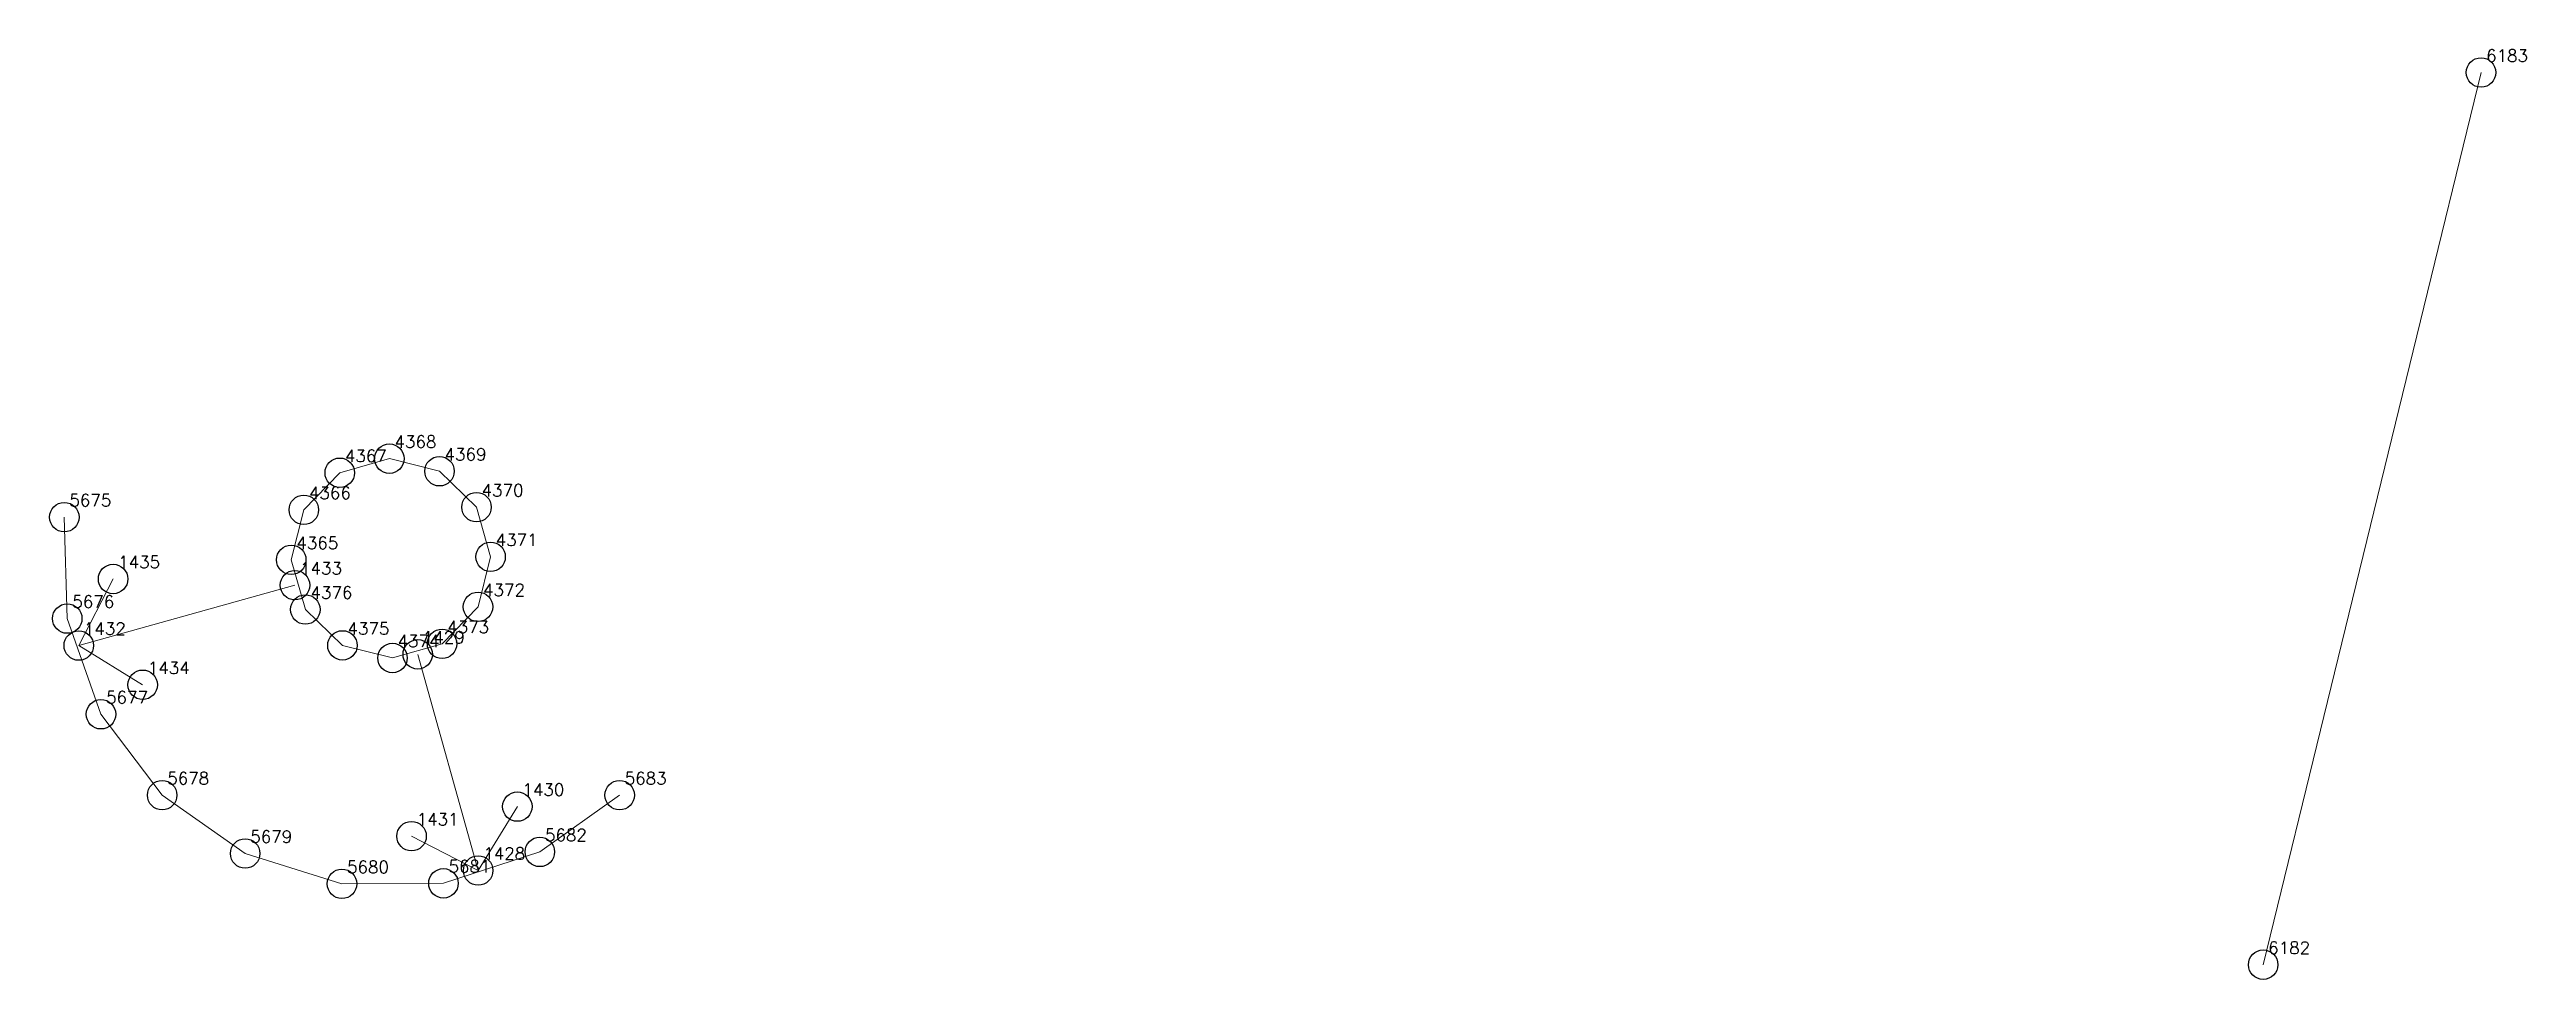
# Model space of a CAD drawing. Extents: x 1391501 to 1398271, y 354915 to 360782.
# Drawn here: x 1395783.5 to 1395846.5, y 359799 to 359822.6 of the extents above; entities that cross this region are included whole.
import ezdxf

# ---------------------------------------------------------------- set-up
doc = ezdxf.new("R2010")
doc.units = 0
doc.header["$PDMODE"] = 33
doc.header["$PDSIZE"] = 0.75
doc.layers.add('12 - ценные элементы визуального восприятия территории', color=7, linetype='Continuous')
doc.styles.get("Standard").update_dxf_attribs({"font": 'simplex.shx'})

msp = doc.modelspace()

# ---------------------------------------------------------------- texts
at = {"color": 7}
for s, p in [('4368', (1395792.311, 359812.51)), ('4367', (1395791.049, 359812.151)), ('4369', (1395793.584, 359812.19)), ('4366', (1395790.135, 359811.209)), ('4370', (1395794.526, 359811.276)), ('4365', (1395789.815, 359809.936)), ('4371', (1395794.885, 359810.014)), ('4376', (1395790.174, 359808.674)), ('4372', (1395794.565, 359808.741)), ('4375', (1395791.116, 359807.76)), ('4374', (1395792.389, 359807.439)), ('4373', (1395793.651, 359807.799))]:
    msp.add_text(s, height=0.3111, dxfattribs=at).set_placement(p)
at = {"layer": '12 - ценные элементы визуального восприятия территории', "color": 7}
for s, p in [('6183', (1395845.518, 359822.332)), ('5675', (1395784.041, 359811.023)), ('1435', (1395785.282, 359809.45)), ('1433', (1395789.908, 359809.292)), ('5676', (1395784.116, 359808.443)), ('1432', (1395784.41, 359807.755)), ('1429', (1395793.033, 359807.533)), ('1434', (1395786.035, 359806.759)), ('5677', (1395784.974, 359806.009)), ('5678', (1395786.531, 359803.951)), ('1430', (1395795.566, 359803.66)), ('5683', (1395798.167, 359803.949)), ('1431', (1395792.875, 359802.907)), ('5679', (1395788.642, 359802.465)), ('5682', (1395796.139, 359802.506)), ('5680', (1395791.104, 359801.693)), ('5681', (1395793.685, 359801.707)), ('1428', (1395794.57, 359802.035)), ('6182', (1395839.975, 359799.637))]:
    msp.add_text(s, height=0.3111, dxfattribs=at).set_placement(p)

# ---------------------------------------------------------------- linework, layer by layer
for p in [(1395790.919, 359811.877), (1395792.182, 359812.236), (1395793.455, 359811.916), (1395790.006, 359810.935), (1395794.397, 359811.002), (1395789.685, 359809.662), (1395794.756, 359809.739), (1395790.044, 359808.399), (1395794.436, 359808.466), (1395790.987, 359807.485), (1395793.522, 359807.524), (1395792.26, 359807.165)]:
    msp.add_point(p)
at = {"layer": '12 - ценные элементы визуального восприятия территории', "color": 7, "lineweight": 20}
for points in [[(1395839.846, 359799.362), (1395845.389, 359822.058)], [(1395783.912, 359810.748), (1395783.987, 359808.168), (1395784.844, 359805.734), (1395786.402, 359803.677), (1395788.513, 359802.191), (1395790.975, 359801.419), (1395793.556, 359801.433), (1395796.01, 359802.232), (1395798.038, 359803.675)], [(1395784.28, 359807.481), (1395785.153, 359809.175)], [(1395784.28, 359807.481), (1395789.779, 359809.018)], [(1395784.28, 359807.481), (1395785.905, 359806.484)], [(1395794.441, 359801.76), (1395792.903, 359807.258)], [(1395794.441, 359801.76), (1395795.437, 359803.385)], [(1395794.441, 359801.76), (1395792.746, 359802.633)]]:
    msp.add_lwpolyline(points, dxfattribs=at)
msp.add_lwpolyline([(1395789.685, 359809.662), (1395790.006, 359810.935), (1395790.919, 359811.877), (1395792.182, 359812.236), (1395793.455, 359811.916), (1395794.397, 359811.002), (1395794.756, 359809.739), (1395794.436, 359808.466), (1395793.522, 359807.524), (1395792.26, 359807.165), (1395790.987, 359807.485), (1395790.044, 359808.399), (1395789.685, 359809.662)], close=True, dxfattribs=at)
at = {"layer": '12 - ценные элементы визуального восприятия территории'}
for p in [(1395845.389, 359822.058), (1395783.912, 359810.748), (1395785.153, 359809.175), (1395789.779, 359809.018), (1395783.987, 359808.168), (1395784.28, 359807.481), (1395792.903, 359807.258), (1395785.905, 359806.484), (1395784.844, 359805.734), (1395786.402, 359803.677), (1395798.038, 359803.675), (1395795.437, 359803.385), (1395788.513, 359802.191), (1395792.746, 359802.633), (1395796.01, 359802.232), (1395794.441, 359801.76), (1395790.975, 359801.419), (1395793.556, 359801.433), (1395839.846, 359799.362)]:
    msp.add_point(p, dxfattribs=at)

msp.set_redraw_order([(e.dxf.handle, doc.entitydb.next_handle()) for e in msp.query("TEXT MTEXT ATTDEF DIMENSION ARC_DIMENSION")])  # texts and dimensions are drawn at this point

doc.saveas('drawing.dxf')
